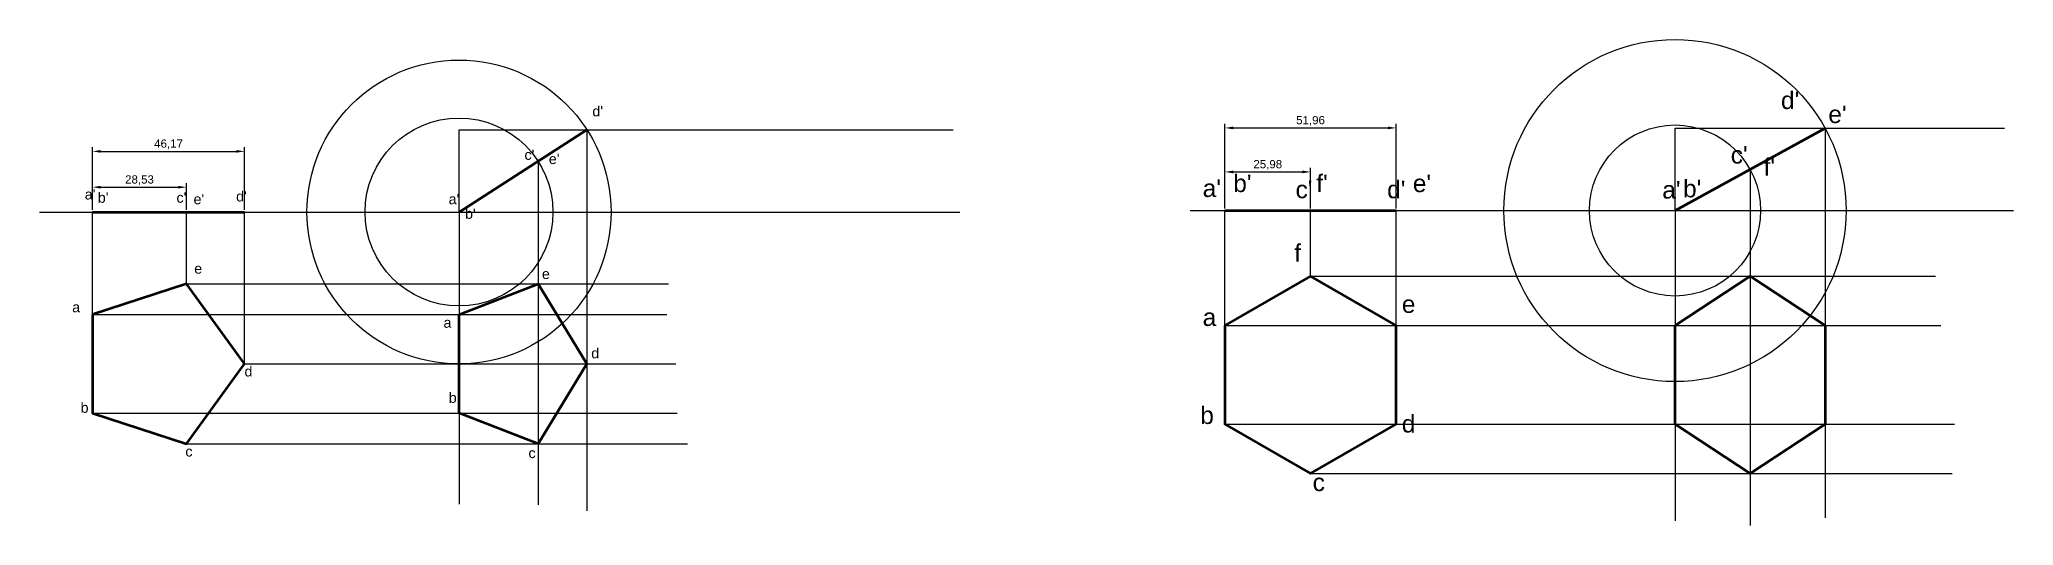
# Model space of a CAD drawing. Header units: millimetres. Extents: x 50 to 2187, y -31 to 190.
# Drawn here: x 50 to 650, y 5 to 153 of the extents above; entities that cross this region are included whole.
import ezdxf

# ---------------------------------------------------------------- set-up
doc = ezdxf.new("R2010")
doc.units = ezdxf.units.MM
doc.layers.get('Defpoints').update_dxf_attribs({"color": 90})
doc.layers.add('true', color=7, linetype='Continuous', lineweight=53)
doc.styles.get("Standard").update_dxf_attribs({"font": 'arial.ttf'})
doc.dimstyles.new('ISO-25', dxfattribs={"dimtxt": 2.5, "dimasz": 2.5, "dimexe": 1.25, "dimexo": 0.625, "dimtad": 1, "dimtxsty": 'Standard', "dimcen": 2.5, "dimadec": 0, "dimazin": 0, "dimtfac": 1, "dimtmove": 0, "dimatfit": 3, "dimfxl": 1, "dimarcsym": 0})

msp = doc.modelspace()

# ---------------------------------------------------------------- texts
for s, height, p in [("d'", 3.1107, (218.342, 129.255)), ("d'", 5.322, (579.26, 131.481)), ("e'", 5.322, (593.638, 127.228)), ("c'", 5.322, (564.003, 114.911)), ("c'", 3.1107, (197.731, 116.043)), ("e'", 3.1107, (205.122, 114.764)), ("f'", 5.322, (573.979, 111.245)), ("a'", 5.322, (403.668, 104.763)), ("b'", 5.322, (412.942, 106.246)), ("c'", 5.322, (431.859, 104.393)), ("f'", 5.322, (438.165, 106.246)), ("d'", 5.322, (459.679, 104.393)), ("e'", 5.322, (467.469, 106.246)), ("a'", 5.322, (543.208, 104.286)), ("b'", 5.322, (549.524, 104.652)), ("a'", 3.1107, (64.209, 104.008)), ("b'", 3.1107, (68.168, 103.018)), ("c'", 3.1107, (92.064, 103.018)), ("e'", 3.1107, (97.236, 102.547)), ("d'", 3.1107, (110.171, 103.399)), ("a'", 3.1107, (174.704, 102.547)), ("b'", 3.1107, (179.679, 98.143)), ('f', 5.322, (431.488, 85.115)), ('e', 3.111, (97.441, 81.468)), ('e', 3.111, (203.018, 79.838)), ('a', 3.111, (60.396, 69.738)), ('e', 5.322, (464.13, 69.544)), ('a', 3.111, (173.14, 65.041)), ('a', 5.322, (403.661, 65.587)), ('d', 3.111, (217.996, 55.744)), ('d', 3.111, (112.712, 50.236)), ('b', 3.111, (62.941, 39.213)), ('b', 3.111, (174.737, 42.229)), ('b', 5.322, (402.927, 35.807)), ('d', 5.322, (464.13, 33.212)), ('c', 3.111, (94.755, 25.929)), ('c', 3.111, (198.944, 25.435)), ('c', 5.322, (437.052, 15.417))]:
    msp.add_text(s, height=height).set_placement(p)

# ---------------------------------------------------------------- blocks, each defined once
blk = doc.blocks.new('*D4')
at = {"color": 0, "lineweight": -2, "transparency": 16777216}
for p, q in [((66.57, 100.83), (66.57, 119.87)), ((69.07, 118.62), (110.23, 118.62)), ((112.73, 100.83), (112.73, 119.87))]:
    blk.add_line(p, q, dxfattribs=at)
at = {"color": 0, "transparency": 16777216}
for points in [[(69.07, 119.04), (69.07, 118.2), (66.57, 118.62)], [(110.23, 119.04), (110.23, 118.2), (112.73, 118.62)]]:
    blk.add_solid(points, dxfattribs=at)
at = {"layer": 'Defpoints', "color": 0, "transparency": 16777216}
for p in [(112.73, 118.62), (66.57, 100.2), (112.73, 100.2)]:
    blk.add_point(p, dxfattribs=at)
at = {"color": 0, "transparency": 16777216, "insert": (89.65, 120.75), "char_height": 2.5, "attachment_point": 5}
blk.add_mtext('46,17', dxfattribs=at)
blk = doc.blocks.new('*D5')
at = {"color": 0, "lineweight": -2, "transparency": 16777216}
for p, q in [((66.57, 100.83), (66.57, 108.98)), ((95.1, 100.83), (95.1, 108.98)), ((69.07, 107.73), (92.6, 107.73))]:
    blk.add_line(p, q, dxfattribs=at)
at = {"color": 0, "transparency": 16777216}
for points in [[(69.07, 108.15), (69.07, 107.32), (66.57, 107.73)], [(92.6, 108.15), (92.6, 107.32), (95.1, 107.73)]]:
    blk.add_solid(points, dxfattribs=at)
at = {"layer": 'Defpoints', "color": 0, "transparency": 16777216}
for p in [(95.1, 107.73), (66.57, 100.2), (95.1, 100.2)]:
    blk.add_point(p, dxfattribs=at)
at = {"color": 0, "transparency": 16777216, "insert": (80.83, 109.86), "char_height": 2.5, "attachment_point": 5}
blk.add_mtext('28,53', dxfattribs=at)
blk = doc.blocks.new('*D6')
at = {"color": 0, "lineweight": -2, "transparency": 16777216}
for p, q in [((410.43, 101.28), (410.43, 126.99)), ((462.39, 101.28), (462.39, 126.99)), ((412.93, 125.74), (459.89, 125.74))]:
    blk.add_line(p, q, dxfattribs=at)
at = {"color": 0, "transparency": 16777216}
for points in [[(412.93, 126.16), (412.93, 125.33), (410.43, 125.74)], [(459.89, 126.16), (459.89, 125.33), (462.39, 125.74)]]:
    blk.add_solid(points, dxfattribs=at)
at = {"layer": 'Defpoints', "color": 0, "transparency": 16777216}
for p in [(462.39, 125.74), (410.43, 100.65), (462.39, 100.65)]:
    blk.add_point(p, dxfattribs=at)
at = {"color": 0, "transparency": 16777216, "insert": (436.41, 127.87), "char_height": 2.5, "attachment_point": 5}
blk.add_mtext('51,96', dxfattribs=at)
blk = doc.blocks.new('*D7')
at = {"color": 0, "lineweight": -2, "transparency": 16777216}
for p, q in [((410.43, 101.28), (410.43, 113.63)), ((412.93, 112.38), (433.91, 112.38)), ((436.41, 101.28), (436.41, 113.63))]:
    blk.add_line(p, q, dxfattribs=at)
at = {"color": 0, "transparency": 16777216}
for points in [[(412.93, 112.79), (412.93, 111.96), (410.43, 112.38)], [(433.91, 112.79), (433.91, 111.96), (436.41, 112.38)]]:
    blk.add_solid(points, dxfattribs=at)
at = {"layer": 'Defpoints', "color": 0, "transparency": 16777216}
for p in [(436.41, 112.38), (410.43, 100.65), (436.41, 100.65)]:
    blk.add_point(p, dxfattribs=at)
at = {"color": 0, "transparency": 16777216, "insert": (423.42, 114.5), "char_height": 2.5, "attachment_point": 5}
blk.add_mtext('25,98', dxfattribs=at)

# ---------------------------------------------------------------- dimensions: what is measured, and where the dimension line sits
for p1, p2, distance, picture, middle in [((410.427, 100.653), (462.388, 100.653), 25.092, '*D6', (436.407, 127.872)), ((66.566, 100.2012), (112.7313, 100.2012), 18.4194, '*D4', (89.6486, 120.748)), ((410.427, 100.653), (436.407, 100.653), 11.722, '*D7', (423.417, 114.503)), ((66.566, 100.201), (95.098, 100.201), 7.534, '*D5', (80.832, 109.862))]:
    dim = msp.add_aligned_dim(p1=p1, p2=p2, distance=distance, dimstyle='ISO-25')
    dim.commit()
    dim.dimension.update_dxf_attribs({"geometry": picture, "text_midpoint": middle})

# ---------------------------------------------------------------- linework, layer by layer
for p, q in [((50.46, 100.201), (329.971, 100.201)), ((399.869, 100.653), (649.869, 100.653))]:
    msp.add_line(p, q)
at = {"layer": 'Defpoints'}
for p, q in [((177.854, 100.201), (177.854, 125.201)), ((177.854, 125.201), (327.854, 125.201)), ((216.67, 125.201), (216.67, 9.466)), ((547.08, 100.653), (547.08, 125.653)), ((547.08, 125.653), (647.08, 125.653)), ((592.63, 125.653), (592.63, 7.265)), ((201.84, 115.65), (201.84, 11.255)), ((569.855, 113.153), (569.855, 4.959)), ((66.566, 69.067), (66.566, 100.201)), ((95.098, 78.338), (95.098, 100.201)), ((112.731, 54.067), (112.731, 100.201)), ((177.854, 100.201), (177.854, 11.479)), ((410.427, 65.728), (410.427, 100.653)), ((436.407, 80.728), (436.407, 100.653)), ((462.388, 65.728), (462.388, 100.653)), ((547.08, 100.653), (547.08, 6.343)), ((95.098, 78.338), (241.439, 78.338)), ((436.407, 80.728), (626.186, 80.728)), ((66.566, 69.067), (240.991, 69.067)), ((177.854, 69.067), (231.69, 69.067)), ((410.427, 65.728), (627.8, 65.728)), ((112.731, 54.067), (243.677, 54.067)), ((66.566, 39.067), (244.125, 39.067)), ((410.427, 35.728), (631.952, 35.728)), ((95.098, 29.797), (247.259, 29.797)), ((436.407, 20.728), (631.26, 20.728))]:
    msp.add_line(p, q, dxfattribs=at)
for centre, radius in [((547.08, 100.653), 51.96), ((177.854, 100.201), 46.17), ((177.854, 100.201), 28.53), ((547.08, 100.653), 25.98)]:
    msp.add_circle(centre, radius, dxfattribs=at)
at = {"layer": 'true'}
for p, q in [((177.854, 100.201), (216.67, 125.201)), ((547.08, 100.653), (592.63, 125.653)), ((66.566, 100.201), (112.731, 100.201)), ((410.427, 100.653), (462.388, 100.653)), ((177.854, 69.067), (201.84, 78.338)), ((201.84, 78.338), (216.67, 54.067)), ((547.08, 65.728), (569.855, 80.728)), ((569.855, 80.728), (592.63, 65.728)), ((177.854, 39.067), (177.854, 69.067)), ((547.08, 35.728), (547.08, 65.728)), ((592.63, 65.728), (592.63, 35.728)), ((216.67, 54.067), (201.84, 29.797)), ((201.84, 29.797), (177.854, 39.067)), ((569.855, 20.728), (547.08, 35.728)), ((592.63, 35.728), (569.855, 20.728))]:
    msp.add_line(p, q, dxfattribs=at)
for points in [[(66.566, 69.067), (66.566, 39.067), (95.098, 29.797), (112.731, 54.067), (95.098, 78.338)], [(410.427, 65.728), (410.427, 35.728), (436.407, 20.728), (462.388, 35.728), (462.388, 65.728), (436.407, 80.728)]]:
    msp.add_lwpolyline(points, close=True, dxfattribs=at)

msp.set_redraw_order([(e.dxf.handle, doc.entitydb.next_handle()) for e in msp.query("TEXT MTEXT ATTDEF DIMENSION ARC_DIMENSION")])  # texts and dimensions are drawn at this point

doc.saveas('drawing.dxf')
